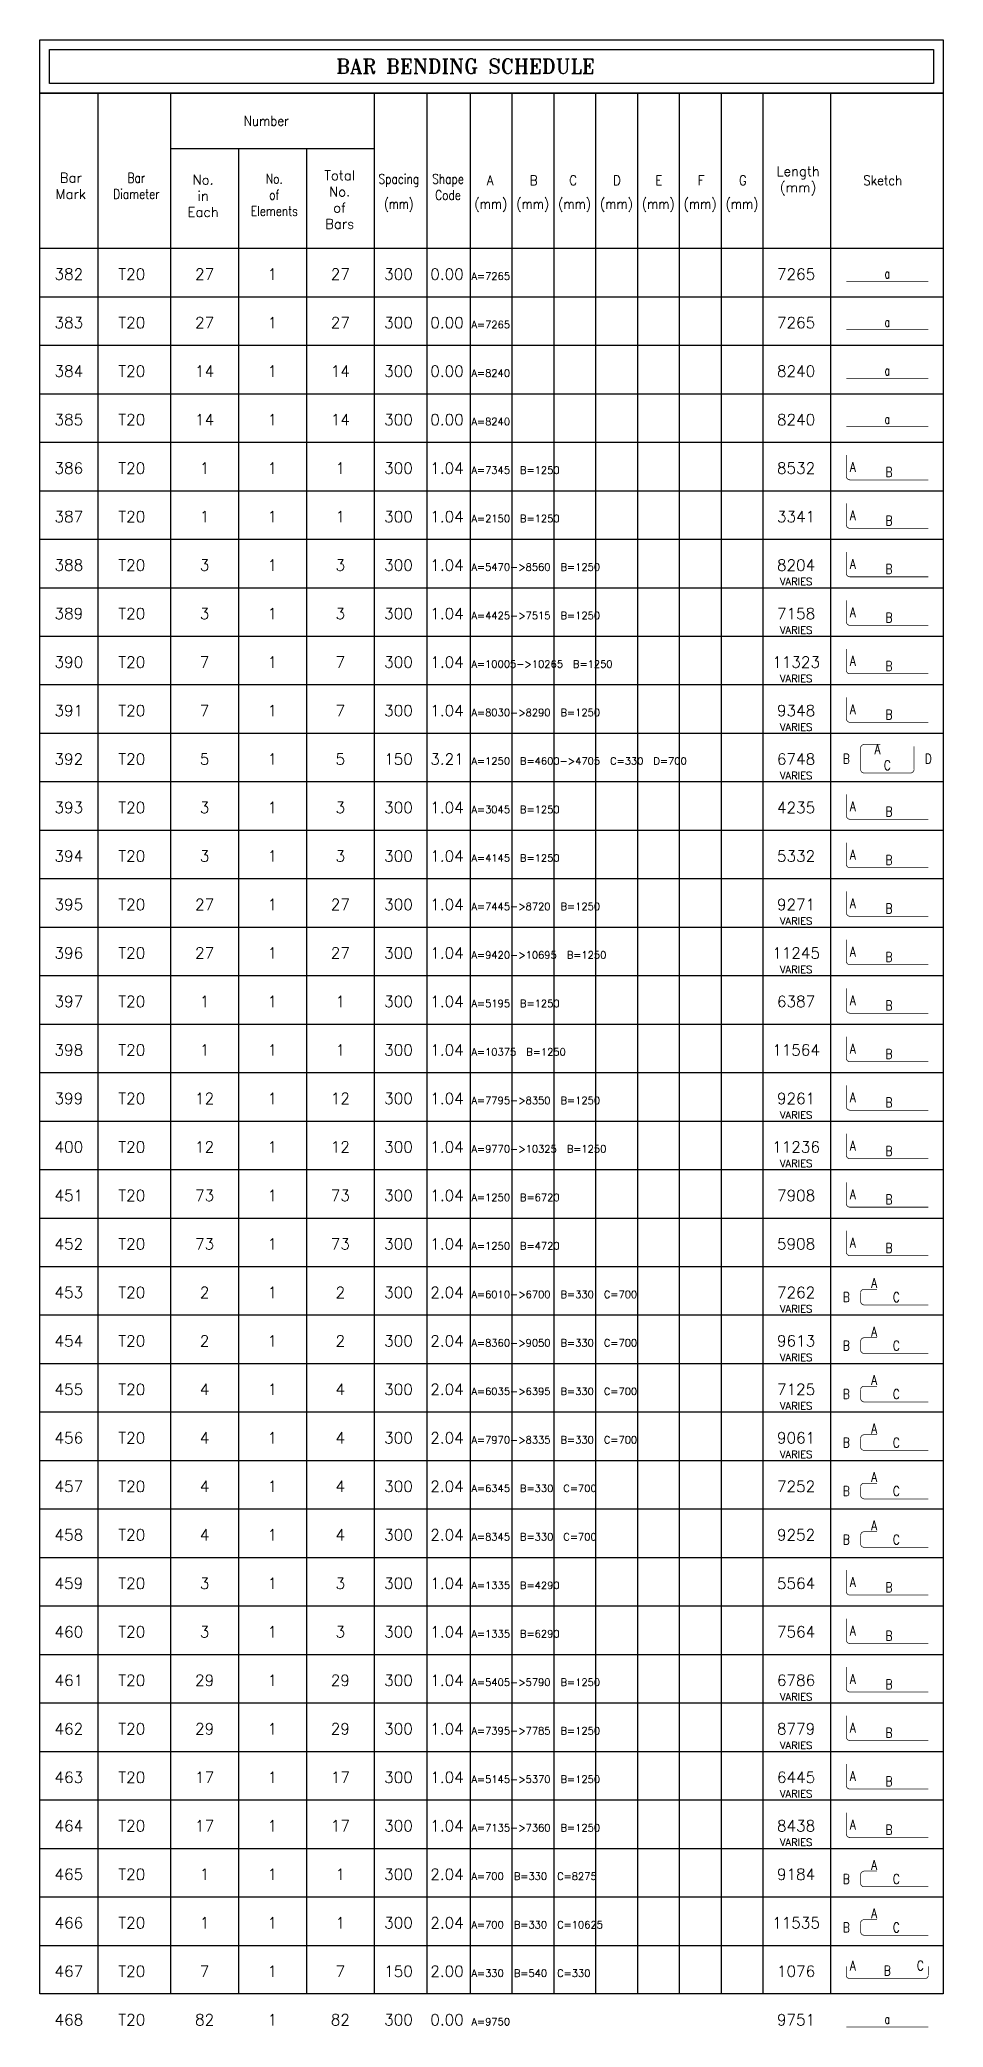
# Model space of a CAD drawing. Extents: x 660761725 to 1323371458, y 2734871439 to 5470067957.
# Drawn here: x 661884395 to 661889054, y 2734938289 to 2734948536 of the extents above; entities that cross this region are included whole.
import ezdxf
from ezdxf.enums import TextEntityAlignment as Align

# ---------------------------------------------------------------- set-up
doc = ezdxf.new("R2010")
doc.units = 0
for name, color, linetype in [('S-SCHEDULE', 140, 'Continuous'), ('S-SKETCH', 1, 'Continuous'), ('S-TEXT-SKETCH', 255, 'Continuous')]:
    doc.layers.add(name, color=color, linetype=linetype)
doc.styles.add('ARMACAD-OGER', font='romans.shx')
doc.styles.add('ROMANS', font='romans.shx')
doc.styles.add('ROMANT', font='romant')

msp = doc.modelspace()

# ---------------------------------------------------------------- texts
at = {"layer": 'S-SCHEDULE', "style": 'ROMANS'}
for s, height, p in [('T20', 57.5, (661884869.79853368, 2734947298.5)), ('27', 57.5, (661885244.79853368, 2734947298.5)), ('1', 57.5, (661885594.79853368, 2734947298.5)), ('27', 57.5, (661885944.79853368, 2734947298.5)), ('300', 57.5, (661886244.79853368, 2734947298.5)), ('0.00', 57.5, (661886494.79853368, 2734947298.5)), ('7265', 57.5, (661888294.79853368, 2734947298.5)), ('T20', 57.5, (661884869.79853368, 2734947048.5)), ('27', 57.5, (661885244.79853368, 2734947048.5)), ('1', 57.5, (661885594.79853368, 2734947048.5)), ('27', 57.5, (661885944.79853368, 2734947048.5)), ('300', 57.5, (661886244.79853368, 2734947048.5)), ('0.00', 57.5, (661886494.79853368, 2734947048.5)), ('7265', 57.5, (661888294.79853368, 2734947048.5)), ('T20', 57.5, (661884869.79853368, 2734946798.5)), ('14', 57.5, (661885244.79853368, 2734946798.5)), ('1', 57.5, (661885594.79853368, 2734946798.5)), ('14', 57.5, (661885944.79853368, 2734946798.5)), ('300', 57.5, (661886244.79853368, 2734946798.5)), ('0.00', 57.5, (661886494.79853368, 2734946798.5)), ('8240', 57.5, (661888294.79853368, 2734946798.5)), ('T20', 57.5, (661884869.79853368, 2734946548.5)), ('14', 57.5, (661885244.79853368, 2734946548.5)), ('1', 57.5, (661885594.79853368, 2734946548.5)), ('14', 57.5, (661885944.79853368, 2734946548.5)), ('300', 57.5, (661886244.79853368, 2734946548.5)), ('0.00', 57.5, (661886494.79853368, 2734946548.5)), ('8240', 57.5, (661888294.79853368, 2734946548.5)), ('T20', 57.5, (661884869.79853368, 2734946298.5)), ('1', 57.5, (661885244.79853368, 2734946298.5)), ('1', 57.5, (661885594.79853368, 2734946298.5)), ('1', 57.5, (661885944.79853368, 2734946298.5)), ('300', 57.5, (661886244.79853368, 2734946298.5)), ('1.04', 57.5, (661886494.79853368, 2734946298.5)), ('8532', 57.5, (661888294.79853368, 2734946298.5)), ('T20', 57.5, (661884869.79853368, 2734946048.5)), ('1', 57.5, (661885244.79853368, 2734946048.5)), ('1', 57.5, (661885594.79853368, 2734946048.5)), ('1', 57.5, (661885944.79853368, 2734946048.5)), ('300', 57.5, (661886244.79853368, 2734946048.5)), ('1.04', 57.5, (661886494.79853368, 2734946048.5)), ('3341', 57.5, (661888294.79853368, 2734946048.5)), ('T20', 57.5, (661884869.79853368, 2734945798.5)), ('3', 57.5, (661885244.79853368, 2734945798.5)), ('1', 57.5, (661885594.79853368, 2734945798.5)), ('3', 57.5, (661885944.79853368, 2734945798.5)), ('300', 57.5, (661886244.79853368, 2734945798.5)), ('1.04', 57.5, (661886494.79853368, 2734945798.5)), ('8204', 57.5, (661888294.79853368, 2734945798.5)), ('VARIES', 37.5, (661888294.79853368, 2734945723.5)), ('T20', 57.5, (661884869.79853368, 2734945548.5)), ('3', 57.5, (661885244.79853368, 2734945548.5)), ('1', 57.5, (661885594.79853368, 2734945548.5)), ('3', 57.5, (661885944.79853368, 2734945548.5)), ('300', 57.5, (661886244.79853368, 2734945548.5)), ('1.04', 57.5, (661886494.79853368, 2734945548.5)), ('7158', 57.5, (661888294.79853368, 2734945548.5)), ('VARIES', 37.5, (661888294.79853368, 2734945473.5)), ('T20', 57.5, (661884869.79853368, 2734945298.5)), ('7', 57.5, (661885244.79853368, 2734945298.5)), ('1', 57.5, (661885594.79853368, 2734945298.5)), ('7', 57.5, (661885944.79853368, 2734945298.5)), ('300', 57.5, (661886244.79853368, 2734945298.5)), ('1.04', 57.5, (661886494.79853368, 2734945298.5)), ('11323', 57.5, (661888294.79853368, 2734945298.5)), ('VARIES', 37.5, (661888294.79853368, 2734945223.5)), ('T20', 57.5, (661884869.79853368, 2734945048.5)), ('7', 57.5, (661885244.79853368, 2734945048.5)), ('1', 57.5, (661885594.79853368, 2734945048.5)), ('7', 57.5, (661885944.79853368, 2734945048.5)), ('300', 57.5, (661886244.79853368, 2734945048.5)), ('1.04', 57.5, (661886494.79853368, 2734945048.5)), ('9348', 57.5, (661888294.79853368, 2734945048.5)), ('VARIES', 37.5, (661888294.79853368, 2734944973.5)), ('T20', 57.5, (661884869.79853368, 2734944798.5)), ('5', 57.5, (661885244.79853368, 2734944798.5)), ('1', 57.5, (661885594.79853368, 2734944798.5)), ('5', 57.5, (661885944.79853368, 2734944798.5)), ('150', 57.5, (661886244.79853368, 2734944798.5)), ('3.21', 57.5, (661886494.79853368, 2734944798.5)), ('6748', 57.5, (661888294.79853368, 2734944798.5)), ('VARIES', 37.5, (661888294.79853368, 2734944723.5)), ('T20', 57.5, (661884869.79853368, 2734944548.5)), ('3', 57.5, (661885244.79853368, 2734944548.5)), ('1', 57.5, (661885594.79853368, 2734944548.5)), ('3', 57.5, (661885944.79853368, 2734944548.5)), ('300', 57.5, (661886244.79853368, 2734944548.5)), ('1.04', 57.5, (661886494.79853368, 2734944548.5)), ('4235', 57.5, (661888294.79853368, 2734944548.5)), ('T20', 57.5, (661884869.79853368, 2734944298.5)), ('3', 57.5, (661885244.79853368, 2734944298.5)), ('1', 57.5, (661885594.79853368, 2734944298.5)), ('3', 57.5, (661885944.79853368, 2734944298.5)), ('300', 57.5, (661886244.79853368, 2734944298.5)), ('1.04', 57.5, (661886494.79853368, 2734944298.5)), ('5332', 57.5, (661888294.79853368, 2734944298.5)), ('T20', 57.5, (661884869.79853368, 2734944048.5)), ('27', 57.5, (661885244.79853368, 2734944048.5)), ('1', 57.5, (661885594.79853368, 2734944048.5)), ('27', 57.5, (661885944.79853368, 2734944048.5)), ('300', 57.5, (661886244.79853368, 2734944048.5)), ('1.04', 57.5, (661886494.79853368, 2734944048.5)), ('9271', 57.5, (661888294.79853368, 2734944048.5)), ('VARIES', 37.5, (661888294.79853368, 2734943973.5)), ('T20', 57.5, (661884869.79853368, 2734943798.5)), ('27', 57.5, (661885244.79853368, 2734943798.5)), ('1', 57.5, (661885594.79853368, 2734943798.5)), ('27', 57.5, (661885944.79853368, 2734943798.5)), ('300', 57.5, (661886244.79853368, 2734943798.5)), ('1.04', 57.5, (661886494.79853368, 2734943798.5)), ('11245', 57.5, (661888294.79853368, 2734943798.5)), ('VARIES', 37.5, (661888294.79853368, 2734943723.5)), ('T20', 57.5, (661884869.79853368, 2734943548.5)), ('1', 57.5, (661885244.79853368, 2734943548.5)), ('1', 57.5, (661885594.79853368, 2734943548.5)), ('1', 57.5, (661885944.79853368, 2734943548.5)), ('300', 57.5, (661886244.79853368, 2734943548.5)), ('1.04', 57.5, (661886494.79853368, 2734943548.5)), ('6387', 57.5, (661888294.79853368, 2734943548.5)), ('T20', 57.5, (661884869.79853368, 2734943298.5)), ('1', 57.5, (661885244.79853368, 2734943298.5)), ('1', 57.5, (661885594.79853368, 2734943298.5)), ('1', 57.5, (661885944.79853368, 2734943298.5)), ('300', 57.5, (661886244.79853368, 2734943298.5)), ('1.04', 57.5, (661886494.79853368, 2734943298.5)), ('11564', 57.5, (661888294.79853368, 2734943298.5)), ('T20', 57.5, (661884869.79853368, 2734943048.5)), ('12', 57.5, (661885244.79853368, 2734943048.5)), ('1', 57.5, (661885594.79853368, 2734943048.5)), ('12', 57.5, (661885944.79853368, 2734943048.5)), ('300', 57.5, (661886244.79853368, 2734943048.5)), ('1.04', 57.5, (661886494.79853368, 2734943048.5)), ('9261', 57.5, (661888294.79853368, 2734943048.5)), ('VARIES', 37.5, (661888294.79853368, 2734942973.5)), ('T20', 57.5, (661884869.79853368, 2734942798.5)), ('12', 57.5, (661885244.79853368, 2734942798.5)), ('1', 57.5, (661885594.79853368, 2734942798.5)), ('12', 57.5, (661885944.79853368, 2734942798.5)), ('300', 57.5, (661886244.79853368, 2734942798.5)), ('1.04', 57.5, (661886494.79853368, 2734942798.5)), ('11236', 57.5, (661888294.79853368, 2734942798.5)), ('VARIES', 37.5, (661888294.79853368, 2734942723.5)), ('T20', 57.5, (661884869.79853368, 2734942548.5)), ('73', 57.5, (661885244.79853368, 2734942548.5)), ('1', 57.5, (661885594.79853368, 2734942548.5)), ('73', 57.5, (661885944.79853368, 2734942548.5)), ('300', 57.5, (661886244.79853368, 2734942548.5)), ('1.04', 57.5, (661886494.79853368, 2734942548.5)), ('7908', 57.5, (661888294.79853368, 2734942548.5)), ('T20', 57.5, (661884869.79853368, 2734942298.5)), ('73', 57.5, (661885244.79853368, 2734942298.5)), ('1', 57.5, (661885594.79853368, 2734942298.5)), ('73', 57.5, (661885944.79853368, 2734942298.5)), ('300', 57.5, (661886244.79853368, 2734942298.5)), ('1.04', 57.5, (661886494.79853368, 2734942298.5)), ('5908', 57.5, (661888294.79853368, 2734942298.5)), ('T20', 57.5, (661884869.79853368, 2734942048.5)), ('2', 57.5, (661885244.79853368, 2734942048.5)), ('1', 57.5, (661885594.79853368, 2734942048.5)), ('2', 57.5, (661885944.79853368, 2734942048.5)), ('300', 57.5, (661886244.79853368, 2734942048.5)), ('2.04', 57.5, (661886494.79853368, 2734942048.5)), ('7262', 57.5, (661888294.79853368, 2734942048.5)), ('VARIES', 37.5, (661888294.79853368, 2734941973.5)), ('T20', 57.5, (661884869.79853368, 2734941798.5)), ('2', 57.5, (661885244.79853368, 2734941798.5)), ('1', 57.5, (661885594.79853368, 2734941798.5)), ('2', 57.5, (661885944.79853368, 2734941798.5)), ('300', 57.5, (661886244.79853368, 2734941798.5)), ('2.04', 57.5, (661886494.79853368, 2734941798.5)), ('9613', 57.5, (661888294.79853368, 2734941798.5)), ('VARIES', 37.5, (661888294.79853368, 2734941723.5)), ('T20', 57.5, (661884869.79853368, 2734941548.5)), ('4', 57.5, (661885244.79853368, 2734941548.5)), ('1', 57.5, (661885594.79853368, 2734941548.5)), ('4', 57.5, (661885944.79853368, 2734941548.5)), ('300', 57.5, (661886244.79853368, 2734941548.5)), ('2.04', 57.5, (661886494.79853368, 2734941548.5)), ('7125', 57.5, (661888294.79853368, 2734941548.5)), ('VARIES', 37.5, (661888294.79853368, 2734941473.5)), ('T20', 57.5, (661884869.79853368, 2734941298.5)), ('4', 57.5, (661885244.79853368, 2734941298.5)), ('1', 57.5, (661885594.79853368, 2734941298.5)), ('4', 57.5, (661885944.79853368, 2734941298.5)), ('300', 57.5, (661886244.79853368, 2734941298.5)), ('2.04', 57.5, (661886494.79853368, 2734941298.5)), ('9061', 57.5, (661888294.79853368, 2734941298.5)), ('VARIES', 37.5, (661888294.79853368, 2734941223.5)), ('T20', 57.5, (661884869.79853368, 2734941048.5)), ('4', 57.5, (661885244.79853368, 2734941048.5)), ('1', 57.5, (661885594.79853368, 2734941048.5)), ('4', 57.5, (661885944.79853368, 2734941048.5)), ('300', 57.5, (661886244.79853368, 2734941048.5)), ('2.04', 57.5, (661886494.79853368, 2734941048.5)), ('7252', 57.5, (661888294.79853368, 2734941048.5)), ('T20', 57.5, (661884869.79853368, 2734940798.5)), ('4', 57.5, (661885244.79853368, 2734940798.5)), ('1', 57.5, (661885594.79853368, 2734940798.5)), ('4', 57.5, (661885944.79853368, 2734940798.5)), ('300', 57.5, (661886244.79853368, 2734940798.5)), ('2.04', 57.5, (661886494.79853368, 2734940798.5)), ('9252', 57.5, (661888294.79853368, 2734940798.5)), ('T20', 57.5, (661884869.79853368, 2734940548.5)), ('3', 57.5, (661885244.79853368, 2734940548.5)), ('1', 57.5, (661885594.79853368, 2734940548.5)), ('3', 57.5, (661885944.79853368, 2734940548.5)), ('300', 57.5, (661886244.79853368, 2734940548.5)), ('1.04', 57.5, (661886494.79853368, 2734940548.5)), ('5564', 57.5, (661888294.79853368, 2734940548.5)), ('T20', 57.5, (661884869.79853368, 2734940298.5)), ('3', 57.5, (661885244.79853368, 2734940298.5)), ('1', 57.5, (661885594.79853368, 2734940298.5)), ('3', 57.5, (661885944.79853368, 2734940298.5)), ('300', 57.5, (661886244.79853368, 2734940298.5)), ('1.04', 57.5, (661886494.79853368, 2734940298.5)), ('7564', 57.5, (661888294.79853368, 2734940298.5)), ('T20', 57.5, (661884869.79853368, 2734940048.5)), ('29', 57.5, (661885244.79853368, 2734940048.5)), ('1', 57.5, (661885594.79853368, 2734940048.5)), ('29', 57.5, (661885944.79853368, 2734940048.5)), ('300', 57.5, (661886244.79853368, 2734940048.5)), ('1.04', 57.5, (661886494.79853368, 2734940048.5)), ('6786', 57.5, (661888294.79853368, 2734940048.5)), ('VARIES', 37.5, (661888294.79853368, 2734939973.5)), ('T20', 57.5, (661884869.79853368, 2734939798.5)), ('29', 57.5, (661885244.79853368, 2734939798.5)), ('1', 57.5, (661885594.79853368, 2734939798.5)), ('29', 57.5, (661885944.79853368, 2734939798.5)), ('300', 57.5, (661886244.79853368, 2734939798.5)), ('1.04', 57.5, (661886494.79853368, 2734939798.5)), ('8779', 57.5, (661888294.79853368, 2734939798.5)), ('VARIES', 37.5, (661888294.79853368, 2734939723.5)), ('T20', 57.5, (661884869.79853368, 2734939548.5)), ('17', 57.5, (661885244.79853368, 2734939548.5)), ('1', 57.5, (661885594.79853368, 2734939548.5)), ('17', 57.5, (661885944.79853368, 2734939548.5)), ('300', 57.5, (661886244.79853368, 2734939548.5)), ('1.04', 57.5, (661886494.79853368, 2734939548.5)), ('6445', 57.5, (661888294.79853368, 2734939548.5)), ('VARIES', 37.5, (661888294.79853368, 2734939473.5)), ('T20', 57.5, (661884869.79853368, 2734939298.5)), ('17', 57.5, (661885244.79853368, 2734939298.5)), ('1', 57.5, (661885594.79853368, 2734939298.5)), ('17', 57.5, (661885944.79853368, 2734939298.5)), ('300', 57.5, (661886244.79853368, 2734939298.5)), ('1.04', 57.5, (661886494.79853368, 2734939298.5)), ('8438', 57.5, (661888294.79853368, 2734939298.5)), ('VARIES', 37.5, (661888294.79853368, 2734939223.5)), ('T20', 57.5, (661884869.79853368, 2734939048.5)), ('1', 57.5, (661885244.79853368, 2734939048.5)), ('1', 57.5, (661885594.79853368, 2734939048.5)), ('1', 57.5, (661885944.79853368, 2734939048.5)), ('300', 57.5, (661886244.79853368, 2734939048.5)), ('2.04', 57.5, (661886494.79853368, 2734939048.5)), ('9184', 57.5, (661888294.79853368, 2734939048.5)), ('T20', 57.5, (661884869.79853368, 2734938798.5)), ('1', 57.5, (661885244.79853368, 2734938798.5)), ('1', 57.5, (661885594.79853368, 2734938798.5)), ('1', 57.5, (661885944.79853368, 2734938798.5)), ('300', 57.5, (661886244.79853368, 2734938798.5)), ('2.04', 57.5, (661886494.79853368, 2734938798.5)), ('11535', 57.5, (661888294.79853368, 2734938798.5)), ('T20', 57.5, (661884869.79853368, 2734938548.5)), ('7', 57.5, (661885244.79853368, 2734938548.5)), ('1', 57.5, (661885594.79853368, 2734938548.5)), ('7', 57.5, (661885944.79853368, 2734938548.5)), ('150', 57.5, (661886244.79853368, 2734938548.5)), ('2.00', 57.5, (661886494.79853368, 2734938548.5)), ('1076', 57.5, (661888294.79853368, 2734938548.5)), ('T20', 57.5, (661884869.79853368, 2734938298.5)), ('82', 57.5, (661885244.79853368, 2734938298.5)), ('1', 57.5, (661885594.79853368, 2734938298.5)), ('82', 57.5, (661885944.79853368, 2734938298.5)), ('300', 57.5, (661886244.79853368, 2734938298.5)), ('0.00', 57.5, (661886494.79853368, 2734938298.5)), ('9751', 57.5, (661888294.79853368, 2734938298.5))]:
    msp.add_text(s, height=height, dxfattribs=at).set_placement(p, align=Align.CENTER)
for s, insert, char_height, width, attachment_point in [('{\\FRomanS;\\C140;382}', (661884544.79853368, 2734947298.5), 57.5, 230, 8), (' A=7265 ', (661886594.79853368, 2734947336), 37.5, 2400, 1), ('{\\FRomanS;\\C140;383}', (661884544.79853368, 2734947048.5), 57.5, 230, 8), (' A=7265 ', (661886594.79853368, 2734947086), 37.5, 2400, 1), ('{\\FRomanS;\\C140;384}', (661884544.79853368, 2734946798.5), 57.5, 230, 8), (' A=8240 ', (661886594.79853368, 2734946836), 37.5, 2400, 1), ('{\\FRomanS;\\C140;385}', (661884544.79853368, 2734946548.5), 57.5, 230, 8), (' A=8240 ', (661886594.79853368, 2734946586), 37.5, 2400, 1), ('{\\FRomanS;\\C140;386}', (661884544.79853368, 2734946298.5), 57.5, 230, 8), (' A=7345  B=1250 ', (661886594.79853368, 2734946336), 37.5, 2400, 1), ('{\\FRomanS;\\C140;387}', (661884544.79853368, 2734946048.5), 57.5, 230, 8), (' A=2150  B=1250 ', (661886594.79853368, 2734946086), 37.5, 2400, 1), ('{\\FRomanS;\\C140;388}', (661884544.79853368, 2734945798.5), 57.5, 230, 8), (' A=5470->8560  B=1250 ', (661886594.79853368, 2734945836), 37.5, 2400, 1), ('{\\FRomanS;\\C140;389}', (661884544.79853368, 2734945548.5), 57.5, 230, 8), (' A=4425->7515  B=1250 ', (661886594.79853368, 2734945586), 37.5, 2400, 1), ('{\\FRomanS;\\C140;390}', (661884544.79853368, 2734945298.5), 57.5, 230, 8), (' A=10005->10265  B=1250 ', (661886594.79853368, 2734945336), 37.5, 2400, 1), ('{\\FRomanS;\\C140;391}', (661884544.79853368, 2734945048.5), 57.5, 230, 8), (' A=8030->8290  B=1250 ', (661886594.79853368, 2734945086), 37.5, 2400, 1), ('{\\FRomanS;\\C140;392}', (661884544.79853368, 2734944798.5), 57.5, 230, 8), (' A=1250  B=4600->4705  C=330  D=700 ', (661886594.79853368, 2734944836), 37.5, 2400, 1), ('{\\FRomanS;\\C140;393}', (661884544.79853368, 2734944548.5), 57.5, 230, 8), (' A=3045  B=1250 ', (661886594.79853368, 2734944586), 37.5, 2400, 1), ('{\\FRomanS;\\C140;394}', (661884544.79853368, 2734944298.5), 57.5, 230, 8), (' A=4145  B=1250 ', (661886594.79853368, 2734944336), 37.5, 2400, 1), ('{\\FRomanS;\\C140;395}', (661884544.79853368, 2734944048.5), 57.5, 230, 8), (' A=7445->8720  B=1250 ', (661886594.79853368, 2734944086), 37.5, 2400, 1), ('{\\FRomanS;\\C140;396}', (661884544.79853368, 2734943798.5), 57.5, 230, 8), (' A=9420->10695  B=1250 ', (661886594.79853368, 2734943836), 37.5, 2400, 1), ('{\\FRomanS;\\C140;397}', (661884544.79853368, 2734943548.5), 57.5, 230, 8), (' A=5195  B=1250 ', (661886594.79853368, 2734943586), 37.5, 2400, 1), ('{\\FRomanS;\\C140;398}', (661884544.79853368, 2734943298.5), 57.5, 230, 8), (' A=10375  B=1250 ', (661886594.79853368, 2734943336), 37.5, 2400, 1), ('{\\FRomanS;\\C140;399}', (661884544.79853368, 2734943048.5), 57.5, 230, 8), (' A=7795->8350  B=1250 ', (661886594.79853368, 2734943086), 37.5, 2400, 1), ('{\\FRomanS;\\C140;400}', (661884544.79853368, 2734942798.5), 57.5, 230, 8), (' A=9770->10325  B=1250 ', (661886594.79853368, 2734942836), 37.5, 2400, 1), ('{\\FRomanS;\\C140;451}', (661884544.79853368, 2734942548.5), 57.5, 230, 8), (' A=1250  B=6720 ', (661886594.79853368, 2734942586), 37.5, 2400, 1), ('{\\FRomanS;\\C140;452}', (661884544.79853368, 2734942298.5), 57.5, 230, 8), (' A=1250  B=4720 ', (661886594.79853368, 2734942336), 37.5, 2400, 1), ('{\\FRomanS;\\C140;453}', (661884544.79853368, 2734942048.5), 57.5, 230, 8), (' A=6010->6700  B=330  C=700 ', (661886594.79853368, 2734942086), 37.5, 2400, 1), ('{\\FRomanS;\\C140;454}', (661884544.79853368, 2734941798.5), 57.5, 230, 8), (' A=8360->9050  B=330  C=700 ', (661886594.79853368, 2734941836), 37.5, 2400, 1), ('{\\FRomanS;\\C140;455}', (661884544.79853368, 2734941548.5), 57.5, 230, 8), (' A=6035->6395  B=330  C=700 ', (661886594.79853368, 2734941586), 37.5, 2400, 1), ('{\\FRomanS;\\C140;456}', (661884544.79853368, 2734941298.5), 57.5, 230, 8), (' A=7970->8335  B=330  C=700 ', (661886594.79853368, 2734941336), 37.5, 2400, 1), ('{\\FRomanS;\\C140;457}', (661884544.79853368, 2734941048.5), 57.5, 230, 8), (' A=6345  B=330  C=700 ', (661886594.79853368, 2734941086), 37.5, 2400, 1), ('{\\FRomanS;\\C140;458}', (661884544.79853368, 2734940798.5), 57.5, 230, 8), (' A=8345  B=330  C=700 ', (661886594.79853368, 2734940836), 37.5, 2400, 1), ('{\\FRomanS;\\C140;459}', (661884544.79853368, 2734940548.5), 57.5, 230, 8), (' A=1335  B=4290 ', (661886594.79853368, 2734940586), 37.5, 2400, 1), ('{\\FRomanS;\\C140;460}', (661884544.79853368, 2734940298.5), 57.5, 230, 8), (' A=1335  B=6290 ', (661886594.79853368, 2734940336), 37.5, 2400, 1), ('{\\FRomanS;\\C140;461}', (661884544.79853368, 2734940048.5), 57.5, 230, 8), (' A=5405->5790  B=1250 ', (661886594.79853368, 2734940086), 37.5, 2400, 1), ('{\\FRomanS;\\C140;462}', (661884544.79853368, 2734939798.5), 57.5, 230, 8), (' A=7395->7785  B=1250 ', (661886594.79853368, 2734939836), 37.5, 2400, 1), ('{\\FRomanS;\\C140;463}', (661884544.79853368, 2734939548.5), 57.5, 230, 8), (' A=5145->5370  B=1250 ', (661886594.79853368, 2734939586), 37.5, 2400, 1), ('{\\FRomanS;\\C140;464}', (661884544.79853368, 2734939298.5), 57.5, 230, 8), (' A=7135->7360  B=1250 ', (661886594.79853368, 2734939336), 37.5, 2400, 1), ('{\\FRomanS;\\C140;465}', (661884544.79853368, 2734939048.5), 57.5, 230, 8), (' A=700  B=330  C=8275 ', (661886594.79853368, 2734939086), 37.5, 2400, 1), ('{\\FRomanS;\\C140;466}', (661884544.79853368, 2734938798.5), 57.5, 230, 8), (' A=700  B=330  C=10625 ', (661886594.79853368, 2734938836), 37.5, 2400, 1), ('{\\FRomanS;\\C140;467}', (661884544.79853368, 2734938548.5), 57.5, 230, 8), (' A=330  B=540  C=330 ', (661886594.79853368, 2734938586), 37.5, 2400, 1), ('{\\FRomanS;\\C140;468}', (661884544.79853368, 2734938298.5), 57.5, 230, 8), (' A=9750 ', (661886594.79853368, 2734938336), 37.5, 2400, 1)]:
    msp.add_mtext(s, dxfattribs=dict(at, insert=insert, char_height=char_height, width=width, attachment_point=attachment_point))

# ---------------------------------------------------------------- blocks, each defined once
blk = doc.blocks.new('cadf_50')
at = {"color": 9}
for p, q in [((0, -42), (186.35, -42)), ((0, -52), (186.35, -52)), ((0, -62), (186.35, -62)), ((0, -72), (186.35, -72)), ((0, -82), (186.35, -82)), ((0, -92), (186.35, -92)), ((0, -102), (186.35, -102)), ((0, -112), (186.35, -112)), ((0, -122), (186.35, -122)), ((0, -132), (186.35, -132)), ((0, -142), (186.35, -142)), ((0, -152), (186.35, -152)), ((0, -162), (186.35, -162)), ((0, -172), (186.35, -172)), ((0, -182), (186.35, -182)), ((0, -192), (186.35, -192)), ((0, -202), (186.35, -202)), ((0, -212), (186.35, -212)), ((0, -222), (186.35, -222)), ((0, -232), (186.35, -232)), ((0, -242), (186.35, -242)), ((0, -252), (186.35, -252)), ((0, -262), (186.35, -262)), ((0, -272), (186.35, -272)), ((0, -282), (186.35, -282)), ((0, -292), (186.35, -292)), ((0, -302), (186.35, -302)), ((0, -312), (186.35, -312)), ((0, -322), (186.35, -322)), ((0, -332), (186.35, -332)), ((0, -342), (186.35, -342)), ((0, -352), (186.35, -352)), ((0, -362), (186.35, -362)), ((0, -372), (186.35, -372)), ((0, -382), (186.35, -382))]:
    blk.add_line(p, q, dxfattribs=at)
at = {"color": 140}
for points in [[(0, 11), (186.35, 11), (186.35, 0), (0, 0)], [(2, 9), (184.35, 9), (184.35, 2), (2, 2)]]:
    blk.add_lwpolyline(points, close=True, dxfattribs=at)
at = {"layer": 'S-SCHEDULE'}
for p, q in [((0, -392), (0, 0)), ((12, 0), (12, -392)), ((27, 0), (27, -392)), ((69, 0), (69, -392)), ((79.87, 0), (79.87, -392)), ((88.75, 0), (88.75, -392)), ((97.38, 0), (97.38, -392)), ((106.02, 0), (106.02, -392)), ((114.65, 0), (114.65, -392)), ((123.28, 0), (123.28, -392)), ((131.91, 0), (131.91, -392)), ((140.55, 0), (140.55, -392)), ((149.18, -392), (149.18, 0)), ((163.15, -392), (163.15, 0)), ((27, -11.45), (69, -11.45)), ((41, -11.45), (41, -392)), ((55, -11.45), (55, -392)), ((0, -32), (186.35, -32))]:
    blk.add_line(p, q, dxfattribs=at)
at = {"layer": 'S-SCHEDULE', "flags": 128}
blk.add_lwpolyline([(0, -392), (0, 0), (186.35, 0), (186.35, -392)], close=True, dxfattribs=at)
at = {"color": 140, "insert": (61.14, 7.05), "char_height": 3, "width": 81.5392, "attachment_point": 1, "rotation": 0.0004, "style": 'ROMANT'}
blk.add_mtext('{\\Fromant|c0;BAR BENDING SCHEDULE}', dxfattribs=at)
at = {"layer": 'S-SCHEDULE', "style": 'ARMACAD-OGER'}
for s, width, p in [('Number', 0.9, (46.74, -5.72)), ('(mm)', 0.8, (74.08, -23)), ('(mm)', 0.9, (93.05, -23)), ('(mm)', 0.9, (101.68, -23)), ('(mm)', 0.9, (110.32, -23)), ('(mm)', 0.9, (118.95, -23)), ('(mm)', 0.9, (127.58, -23)), ('(mm)', 0.9, (136.21, -23)), ('(mm)', 0.9, (144.85, -23))]:
    blk.add_text(s, height=2, dxfattribs=dict(at, width=width)).set_placement(p, align=Align.MIDDLE)
at = {"layer": 'S-SCHEDULE', "style": 'ARMACAD-OGER', "width": 0.9}
for s, p in [('A', (92.87, -18)), ('B', (101.86, -18)), ('C', (110.01, -18)), ('D', (119.05, -18)), ('E', (127.67, -18)), ('F', (136.4, -18)), ('G', (145.02, -18)), ('Sketch', (173.87, -18))]:
    blk.add_text(s, height=2, dxfattribs=at).set_placement(p, align=Align.MIDDLE_CENTER)
at = {"layer": 'S-SCHEDULE', "char_height": 2, "attachment_point": 2, "style": 'ARMACAD-OGER'}
for s, insert, width in [('Total No. of Bars', (61.86, -15.98), 3.2105), ('Length (mm)', (156.42, -15.11), 8.2105), ('Bar\\PMark', (6.41, -16.47), 27.5713), ('{\\W0.8;Bar\\PDiameter}', (19.94, -16.48), 15.2105), ('No. \\Pin\\PEach', (33.7, -16.86), 23.5714), ('{\\W0.8;No.\\Pof\\PElements}', (48.39, -16.65), 17.2105), ('{\\W0.8;Spacing}', (74.08, -16.7), 28.6571), ('{\\W0.8;Shape\\PCode}', (84.23, -16.7), 28.6571)]:
    blk.add_mtext(s, dxfattribs=dict(at, insert=insert, width=width))
blk = doc.blocks.new('1-CFSHP20')
at = {"layer": 'S-SKETCH', "const_width": 0.2}
blk.add_lwpolyline([(-24, 2), (-1, 2)], dxfattribs=at)
at = {"layer": 'S-TEXT-SKETCH', "linetype": 'ByBlock', "style": 'ROMANS', "width": 0.7}
blk.add_attdef('A', text='', height=2, dxfattribs=at).set_placement((-12.5, 2), align=Align.BOTTOM_CENTER)
blk = doc.blocks.new('33-CFSHP37')
at = {"layer": 'S-SKETCH', "const_width": 0.2}
blk.add_lwpolyline([(-1, 1), (-22.96875, 1, -0.4142135624), (-24, 2.03125), (-24, 8)], format="xyb", dxfattribs=at)
at = {"layer": 'S-TEXT-SKETCH', "style": 'ROMANS', "width": 0.8}
blk.add_attdef('A', text='', height=2, dxfattribs=at).set_placement((-23, 6), align=Align.TOP_LEFT)
blk.add_attdef('B', text='', height=2, dxfattribs=at).set_placement((-11.984375, 1), align=Align.BOTTOM_CENTER)
blk = doc.blocks.new('61-CFSHP52')
at = {"layer": 'S-SKETCH', "const_width": 0.2}
blk.add_lwpolyline([(-14.44, 8), (-18.97, 8, 0.414214), (-20, 6.97), (-20, 1.03, 0.414214), (-18.97, 0), (-6.03, 0, 0.414214), (-5, 1.03), (-5, 7.5)], format="xyb", dxfattribs=at)
at = {"layer": 'S-TEXT-SKETCH', "style": 'ROMANS', "width": 0.8}
blk.add_attdef('A', text='', height=2, dxfattribs=at).set_placement((-14.44, 4.5), align=Align.BOTTOM_RIGHT)
blk.add_attdef('B', text='', height=2, dxfattribs=at).set_placement((-25, 4), align=Align.MIDDLE_LEFT)
blk.add_attdef('C', text='', height=2, dxfattribs=at).set_placement((-12.5, 0), align=Align.BOTTOM_CENTER)
blk.add_attdef('D', text='', height=2, dxfattribs=at).set_placement((0, 4), align=Align.MIDDLE_RIGHT)
blk = doc.blocks.new('50-CFSHP38a')
at = {"layer": 'S-SKETCH', "const_width": 0.2}
blk.add_lwpolyline([(-15.35, 4.89), (-18.97, 4.89, 0.414214), (-20, 3.86), (-20, 1.53, 0.414214), (-18.97, 0.5), (-1, 0.5)], format="xyb", dxfattribs=at)
at = {"layer": 'S-TEXT-SKETCH', "style": 'ROMANS', "width": 0.8}
blk.add_attdef('A', text='', height=2, dxfattribs=at).set_placement((-15.35, 8), align=Align.TOP_RIGHT)
blk.add_attdef('B', text='', height=2, dxfattribs=at).set_placement((-25, 2.7), align=Align.MIDDLE_LEFT)
blk.add_attdef('C', text='', height=2, dxfattribs=at).set_placement((-9.98, 0.5), align=Align.BOTTOM_CENTER)
blk = doc.blocks.new('49-Cfshp38d')
at = {"layer": 'S-SKETCH', "const_width": 0.2}
blk.add_lwpolyline([(-24, 5.35), (-24, 2.82, 0.414214), (-23.18, 2), (-1.83, 2, 0.414214), (-1, 2.82), (-1, 5.35)], format="xyb", dxfattribs=at)
at = {"layer": 'S-TEXT-SKETCH', "style": 'ROMANS', "width": 0.8}
blk.add_attdef('A', text='', height=2, dxfattribs=at).set_placement((-23, 3.42), align=Align.BOTTOM_LEFT)
blk.add_attdef('C', text='', height=2, dxfattribs=at).set_placement((-2.24, 3.42), align=Align.BOTTOM_RIGHT)
blk.add_attdef('B', text='', height=2, dxfattribs=at).set_placement((-12.5, 2.01), align=Align.BOTTOM_CENTER)

# ---------------------------------------------------------------- block references
at = {"layer": 'S-SCHEDULE', "xscale": 25, "yscale": 25, "zscale": 25}
msp.add_blockref('cadf_50', (661884394.79853368, 2734948261), dxfattribs=at)
at = {"layer": 'S-SCHEDULE'}
ref = msp.add_blockref('1-CFSHP20', (661888994.79853368, 2734947253.75), dxfattribs=dict(at, xscale=18.375, yscale=18.375, zscale=18.375))
ref.add_attrib('A', 'a', dxfattribs={"layer": 'S-TEXT-SKETCH', "color": 7, "linetype": 'ByBlock', "height": 50, "style": 'ROMANS', "width": 0.7}).set_placement((661888765.11103368, 2734947290.5), align=Align.BOTTOM_CENTER)
ref = msp.add_blockref('1-CFSHP20', (661888994.79853368, 2734947003.75), dxfattribs=dict(at, xscale=18.375, yscale=18.375, zscale=18.375))
ref.add_attrib('A', 'a', dxfattribs={"layer": 'S-TEXT-SKETCH', "color": 7, "linetype": 'ByBlock', "height": 50, "style": 'ROMANS', "width": 0.7}).set_placement((661888765.11103368, 2734947040.5), align=Align.BOTTOM_CENTER)
ref = msp.add_blockref('1-CFSHP20', (661888994.79853368, 2734946753.75), dxfattribs=dict(at, xscale=18.375, yscale=18.375, zscale=18.375))
ref.add_attrib('A', 'a', dxfattribs={"layer": 'S-TEXT-SKETCH', "color": 7, "linetype": 'ByBlock', "height": 50, "style": 'ROMANS', "width": 0.7}).set_placement((661888765.11103368, 2734946790.5), align=Align.BOTTOM_CENTER)
ref = msp.add_blockref('1-CFSHP20', (661888994.79853368, 2734946503.75), dxfattribs=dict(at, xscale=18.375, yscale=18.375, zscale=18.375))
ref.add_attrib('A', 'a', dxfattribs={"layer": 'S-TEXT-SKETCH', "color": 7, "linetype": 'ByBlock', "height": 50, "style": 'ROMANS', "width": 0.7}).set_placement((661888765.11103368, 2734946540.5), align=Align.BOTTOM_CENTER)
ref = msp.add_blockref('33-CFSHP37', (661888994.79853368, 2734946248.48338318), dxfattribs=dict(at, xscale=18.375, yscale=18.375, zscale=18.375))
ref.add_attrib('A', 'A', dxfattribs={"layer": 'S-TEXT-SKETCH', "color": 7, "height": 50, "style": 'ROMANS', "width": 0.8}).set_placement((661888572.17353368, 2734946358.73338318), align=Align.TOP_LEFT)
ref.add_attrib('B', 'B', dxfattribs={"layer": 'S-TEXT-SKETCH', "color": 7, "height": 50, "style": 'ROMANS', "width": 0.8}).set_placement((661888774.58564305, 2734946266.85838318), align=Align.BOTTOM_CENTER)
ref = msp.add_blockref('33-CFSHP37', (661888994.79853368, 2734945998.48338318), dxfattribs=dict(at, xscale=18.375, yscale=18.375, zscale=18.375))
ref.add_attrib('A', 'A', dxfattribs={"layer": 'S-TEXT-SKETCH', "color": 7, "height": 50, "style": 'ROMANS', "width": 0.8}).set_placement((661888572.17353368, 2734946108.73338318), align=Align.TOP_LEFT)
ref.add_attrib('B', 'B', dxfattribs={"layer": 'S-TEXT-SKETCH', "color": 7, "height": 50, "style": 'ROMANS', "width": 0.8}).set_placement((661888774.58564305, 2734946016.85838318), align=Align.BOTTOM_CENTER)
ref = msp.add_blockref('33-CFSHP37', (661888994.79853368, 2734945748.48338318), dxfattribs=dict(at, xscale=18.375, yscale=18.375, zscale=18.375))
ref.add_attrib('A', 'A', dxfattribs={"layer": 'S-TEXT-SKETCH', "color": 7, "height": 50, "style": 'ROMANS', "width": 0.8}).set_placement((661888572.17353368, 2734945858.73338318), align=Align.TOP_LEFT)
ref.add_attrib('B', 'B', dxfattribs={"layer": 'S-TEXT-SKETCH', "color": 7, "height": 50, "style": 'ROMANS', "width": 0.8}).set_placement((661888774.58564305, 2734945766.85838318), align=Align.BOTTOM_CENTER)
ref = msp.add_blockref('33-CFSHP37', (661888994.79853368, 2734945498.48338318), dxfattribs=dict(at, xscale=18.375, yscale=18.375, zscale=18.375))
ref.add_attrib('A', 'A', dxfattribs={"layer": 'S-TEXT-SKETCH', "color": 7, "height": 50, "style": 'ROMANS', "width": 0.8}).set_placement((661888572.17353368, 2734945608.73338318), align=Align.TOP_LEFT)
ref.add_attrib('B', 'B', dxfattribs={"layer": 'S-TEXT-SKETCH', "color": 7, "height": 50, "style": 'ROMANS', "width": 0.8}).set_placement((661888774.58564305, 2734945516.85838318), align=Align.BOTTOM_CENTER)
ref = msp.add_blockref('33-CFSHP37', (661888994.79853368, 2734945248.48338318), dxfattribs=dict(at, xscale=18.375, yscale=18.375, zscale=18.375))
ref.add_attrib('A', 'A', dxfattribs={"layer": 'S-TEXT-SKETCH', "color": 7, "height": 50, "style": 'ROMANS', "width": 0.8}).set_placement((661888572.17353368, 2734945358.73338318), align=Align.TOP_LEFT)
ref.add_attrib('B', 'B', dxfattribs={"layer": 'S-TEXT-SKETCH', "color": 7, "height": 50, "style": 'ROMANS', "width": 0.8}).set_placement((661888774.58564305, 2734945266.85838318), align=Align.BOTTOM_CENTER)
ref = msp.add_blockref('33-CFSHP37', (661888994.79853368, 2734944998.48338318), dxfattribs=dict(at, xscale=18.375, yscale=18.375, zscale=18.375))
ref.add_attrib('A', 'A', dxfattribs={"layer": 'S-TEXT-SKETCH', "color": 7, "height": 50, "style": 'ROMANS', "width": 0.8}).set_placement((661888572.17353368, 2734945108.73338318), align=Align.TOP_LEFT)
ref.add_attrib('B', 'B', dxfattribs={"layer": 'S-TEXT-SKETCH', "color": 7, "height": 50, "style": 'ROMANS', "width": 0.8}).set_placement((661888774.58564305, 2734945016.85838318), align=Align.BOTTOM_CENTER)
ref = msp.add_blockref('61-CFSHP52', (661888994.79853368, 2734944755.52733088), dxfattribs=dict(at, xscale=18.375, yscale=18.375, zscale=18.375))
ref.add_attrib('D', 'D', dxfattribs={"layer": 'S-TEXT-SKETCH', "color": 7, "height": 50, "style": 'ROMANS', "width": 0.8}).set_placement((661888994.79853368, 2734944829.02733088), align=Align.MIDDLE_RIGHT)
ref.add_attrib('B', 'B', dxfattribs={"layer": 'S-TEXT-SKETCH', "color": 7, "height": 50, "style": 'ROMANS', "width": 0.8}).set_placement((661888535.42353368, 2734944829.02733088), align=Align.MIDDLE_LEFT)
ref.add_attrib('C', 'C', dxfattribs={"layer": 'S-TEXT-SKETCH', "color": 7, "height": 50, "style": 'ROMANS', "width": 0.8}).set_placement((661888765.11103368, 2734944755.52733088), align=Align.BOTTOM_CENTER)
ref.add_attrib('A', 'A', dxfattribs={"layer": 'S-TEXT-SKETCH', "color": 7, "height": 50, "style": 'ROMANS', "width": 0.8}).set_placement((661888729.55490422, 2734944838.21483088), align=Align.BOTTOM_RIGHT)
ref = msp.add_blockref('33-CFSHP37', (661888994.79853368, 2734944498.48338318), dxfattribs=dict(at, xscale=18.375, yscale=18.375, zscale=18.375))
ref.add_attrib('A', 'A', dxfattribs={"layer": 'S-TEXT-SKETCH', "color": 7, "height": 50, "style": 'ROMANS', "width": 0.8}).set_placement((661888572.17353368, 2734944608.73338318), align=Align.TOP_LEFT)
ref.add_attrib('B', 'B', dxfattribs={"layer": 'S-TEXT-SKETCH', "color": 7, "height": 50, "style": 'ROMANS', "width": 0.8}).set_placement((661888774.58564305, 2734944516.85838318), align=Align.BOTTOM_CENTER)
ref = msp.add_blockref('33-CFSHP37', (661888994.79853368, 2734944248.48338318), dxfattribs=dict(at, xscale=18.375, yscale=18.375, zscale=18.375))
ref.add_attrib('A', 'A', dxfattribs={"layer": 'S-TEXT-SKETCH', "color": 7, "height": 50, "style": 'ROMANS', "width": 0.8}).set_placement((661888572.17353368, 2734944358.73338318), align=Align.TOP_LEFT)
ref.add_attrib('B', 'B', dxfattribs={"layer": 'S-TEXT-SKETCH', "color": 7, "height": 50, "style": 'ROMANS', "width": 0.8}).set_placement((661888774.58564305, 2734944266.85838318), align=Align.BOTTOM_CENTER)
ref = msp.add_blockref('33-CFSHP37', (661888994.79853368, 2734943998.48338318), dxfattribs=dict(at, xscale=18.375, yscale=18.375, zscale=18.375))
ref.add_attrib('A', 'A', dxfattribs={"layer": 'S-TEXT-SKETCH', "color": 7, "height": 50, "style": 'ROMANS', "width": 0.8}).set_placement((661888572.17353368, 2734944108.73338318), align=Align.TOP_LEFT)
ref.add_attrib('B', 'B', dxfattribs={"layer": 'S-TEXT-SKETCH', "color": 7, "height": 50, "style": 'ROMANS', "width": 0.8}).set_placement((661888774.58564305, 2734944016.85838318), align=Align.BOTTOM_CENTER)
ref = msp.add_blockref('33-CFSHP37', (661888994.79853368, 2734943748.48338318), dxfattribs=dict(at, xscale=18.375, yscale=18.375, zscale=18.375))
ref.add_attrib('A', 'A', dxfattribs={"layer": 'S-TEXT-SKETCH', "color": 7, "height": 50, "style": 'ROMANS', "width": 0.8}).set_placement((661888572.17353368, 2734943858.73338318), align=Align.TOP_LEFT)
ref.add_attrib('B', 'B', dxfattribs={"layer": 'S-TEXT-SKETCH', "color": 7, "height": 50, "style": 'ROMANS', "width": 0.8}).set_placement((661888774.58564305, 2734943766.85838318), align=Align.BOTTOM_CENTER)
ref = msp.add_blockref('33-CFSHP37', (661888994.79853368, 2734943498.48338318), dxfattribs=dict(at, xscale=18.375, yscale=18.375, zscale=18.375))
ref.add_attrib('A', 'A', dxfattribs={"layer": 'S-TEXT-SKETCH', "color": 7, "height": 50, "style": 'ROMANS', "width": 0.8}).set_placement((661888572.17353368, 2734943608.73338318), align=Align.TOP_LEFT)
ref.add_attrib('B', 'B', dxfattribs={"layer": 'S-TEXT-SKETCH', "color": 7, "height": 50, "style": 'ROMANS', "width": 0.8}).set_placement((661888774.58564305, 2734943516.85838318), align=Align.BOTTOM_CENTER)
ref = msp.add_blockref('33-CFSHP37', (661888994.79853368, 2734943248.48338318), dxfattribs=dict(at, xscale=18.375, yscale=18.375, zscale=18.375))
ref.add_attrib('A', 'A', dxfattribs={"layer": 'S-TEXT-SKETCH', "color": 7, "height": 50, "style": 'ROMANS', "width": 0.8}).set_placement((661888572.17353368, 2734943358.73338318), align=Align.TOP_LEFT)
ref.add_attrib('B', 'B', dxfattribs={"layer": 'S-TEXT-SKETCH', "color": 7, "height": 50, "style": 'ROMANS', "width": 0.8}).set_placement((661888774.58564305, 2734943266.85838318), align=Align.BOTTOM_CENTER)
ref = msp.add_blockref('33-CFSHP37', (661888994.79853368, 2734942998.48338318), dxfattribs=dict(at, xscale=18.375, yscale=18.375, zscale=18.375))
ref.add_attrib('A', 'A', dxfattribs={"layer": 'S-TEXT-SKETCH', "color": 7, "height": 50, "style": 'ROMANS', "width": 0.8}).set_placement((661888572.17353368, 2734943108.73338318), align=Align.TOP_LEFT)
ref.add_attrib('B', 'B', dxfattribs={"layer": 'S-TEXT-SKETCH', "color": 7, "height": 50, "style": 'ROMANS', "width": 0.8}).set_placement((661888774.58564305, 2734943016.85838318), align=Align.BOTTOM_CENTER)
ref = msp.add_blockref('33-CFSHP37', (661888994.79853368, 2734942748.48338318), dxfattribs=dict(at, xscale=18.375, yscale=18.375, zscale=18.375))
ref.add_attrib('A', 'A', dxfattribs={"layer": 'S-TEXT-SKETCH', "color": 7, "height": 50, "style": 'ROMANS', "width": 0.8}).set_placement((661888572.17353368, 2734942858.73338318), align=Align.TOP_LEFT)
ref.add_attrib('B', 'B', dxfattribs={"layer": 'S-TEXT-SKETCH', "color": 7, "height": 50, "style": 'ROMANS', "width": 0.8}).set_placement((661888774.58564305, 2734942766.85838318), align=Align.BOTTOM_CENTER)
ref = msp.add_blockref('33-CFSHP37', (661888994.79853368, 2734942498.48338318), dxfattribs=dict(at, xscale=18.375, yscale=18.375, zscale=18.375))
ref.add_attrib('A', 'A', dxfattribs={"layer": 'S-TEXT-SKETCH', "color": 7, "height": 50, "style": 'ROMANS', "width": 0.8}).set_placement((661888572.17353368, 2734942608.73338318), align=Align.TOP_LEFT)
ref.add_attrib('B', 'B', dxfattribs={"layer": 'S-TEXT-SKETCH', "color": 7, "height": 50, "style": 'ROMANS', "width": 0.8}).set_placement((661888774.58564305, 2734942516.85838318), align=Align.BOTTOM_CENTER)
ref = msp.add_blockref('33-CFSHP37', (661888994.79853368, 2734942248.48338318), dxfattribs=dict(at, xscale=18.375, yscale=18.375, zscale=18.375))
ref.add_attrib('A', 'A', dxfattribs={"layer": 'S-TEXT-SKETCH', "color": 7, "height": 50, "style": 'ROMANS', "width": 0.8}).set_placement((661888572.17353368, 2734942358.73338318), align=Align.TOP_LEFT)
ref.add_attrib('B', 'B', dxfattribs={"layer": 'S-TEXT-SKETCH', "color": 7, "height": 50, "style": 'ROMANS', "width": 0.8}).set_placement((661888774.58564305, 2734942266.85838318), align=Align.BOTTOM_CENTER)
ref = msp.add_blockref('50-CFSHP38a', (661888994.79853368, 2734942003.75), dxfattribs=dict(at, xscale=18.375, yscale=18.375, zscale=18.375))
ref.add_attrib('B', 'B', dxfattribs={"layer": 'S-TEXT-SKETCH', "color": 7, "height": 50, "style": 'ROMANS', "width": 0.8}).set_placement((661888535.42353368, 2734942053.31513214), align=Align.MIDDLE_LEFT)
ref.add_attrib('C', 'C', dxfattribs={"layer": 'S-TEXT-SKETCH', "color": 7, "height": 50, "style": 'ROMANS', "width": 0.8}).set_placement((661888811.33564305, 2734942012.9375), align=Align.BOTTOM_CENTER)
ref.add_attrib('A', 'A', dxfattribs={"layer": 'S-TEXT-SKETCH', "color": 7, "height": 50, "style": 'ROMANS', "width": 0.8}).set_placement((661888712.69229054, 2734942150.75), align=Align.TOP_RIGHT)
ref = msp.add_blockref('50-CFSHP38a', (661888994.79853368, 2734941753.75), dxfattribs=dict(at, xscale=18.375, yscale=18.375, zscale=18.375))
ref.add_attrib('B', 'B', dxfattribs={"layer": 'S-TEXT-SKETCH', "color": 7, "height": 50, "style": 'ROMANS', "width": 0.8}).set_placement((661888535.42353368, 2734941803.31513214), align=Align.MIDDLE_LEFT)
ref.add_attrib('C', 'C', dxfattribs={"layer": 'S-TEXT-SKETCH', "color": 7, "height": 50, "style": 'ROMANS', "width": 0.8}).set_placement((661888811.33564305, 2734941762.9375), align=Align.BOTTOM_CENTER)
ref.add_attrib('A', 'A', dxfattribs={"layer": 'S-TEXT-SKETCH', "color": 7, "height": 50, "style": 'ROMANS', "width": 0.8}).set_placement((661888712.69229054, 2734941900.75), align=Align.TOP_RIGHT)
ref = msp.add_blockref('50-CFSHP38a', (661888994.79853368, 2734941503.75), dxfattribs=dict(at, xscale=18.375, yscale=18.375, zscale=18.375))
ref.add_attrib('B', 'B', dxfattribs={"layer": 'S-TEXT-SKETCH', "color": 7, "height": 50, "style": 'ROMANS', "width": 0.8}).set_placement((661888535.42353368, 2734941553.31513214), align=Align.MIDDLE_LEFT)
ref.add_attrib('C', 'C', dxfattribs={"layer": 'S-TEXT-SKETCH', "color": 7, "height": 50, "style": 'ROMANS', "width": 0.8}).set_placement((661888811.33564305, 2734941512.9375), align=Align.BOTTOM_CENTER)
ref.add_attrib('A', 'A', dxfattribs={"layer": 'S-TEXT-SKETCH', "color": 7, "height": 50, "style": 'ROMANS', "width": 0.8}).set_placement((661888712.69229054, 2734941650.75), align=Align.TOP_RIGHT)
ref = msp.add_blockref('50-CFSHP38a', (661888994.79853368, 2734941253.75), dxfattribs=dict(at, xscale=18.375, yscale=18.375, zscale=18.375))
ref.add_attrib('B', 'B', dxfattribs={"layer": 'S-TEXT-SKETCH', "color": 7, "height": 50, "style": 'ROMANS', "width": 0.8}).set_placement((661888535.42353368, 2734941303.31513214), align=Align.MIDDLE_LEFT)
ref.add_attrib('C', 'C', dxfattribs={"layer": 'S-TEXT-SKETCH', "color": 7, "height": 50, "style": 'ROMANS', "width": 0.8}).set_placement((661888811.33564305, 2734941262.9375), align=Align.BOTTOM_CENTER)
ref.add_attrib('A', 'A', dxfattribs={"layer": 'S-TEXT-SKETCH', "color": 7, "height": 50, "style": 'ROMANS', "width": 0.8}).set_placement((661888712.69229054, 2734941400.75), align=Align.TOP_RIGHT)
ref = msp.add_blockref('50-CFSHP38a', (661888994.79853368, 2734941003.75), dxfattribs=dict(at, xscale=18.375, yscale=18.375, zscale=18.375))
ref.add_attrib('B', 'B', dxfattribs={"layer": 'S-TEXT-SKETCH', "color": 7, "height": 50, "style": 'ROMANS', "width": 0.8}).set_placement((661888535.42353368, 2734941053.31513214), align=Align.MIDDLE_LEFT)
ref.add_attrib('C', 'C', dxfattribs={"layer": 'S-TEXT-SKETCH', "color": 7, "height": 50, "style": 'ROMANS', "width": 0.8}).set_placement((661888811.33564305, 2734941012.9375), align=Align.BOTTOM_CENTER)
ref.add_attrib('A', 'A', dxfattribs={"layer": 'S-TEXT-SKETCH', "color": 7, "height": 50, "style": 'ROMANS', "width": 0.8}).set_placement((661888712.69229054, 2734941150.75), align=Align.TOP_RIGHT)
ref = msp.add_blockref('50-CFSHP38a', (661888994.79853368, 2734940753.75), dxfattribs=dict(at, xscale=18.375, yscale=18.375, zscale=18.375))
ref.add_attrib('B', 'B', dxfattribs={"layer": 'S-TEXT-SKETCH', "color": 7, "height": 50, "style": 'ROMANS', "width": 0.8}).set_placement((661888535.42353368, 2734940803.31513214), align=Align.MIDDLE_LEFT)
ref.add_attrib('C', 'C', dxfattribs={"layer": 'S-TEXT-SKETCH', "color": 7, "height": 50, "style": 'ROMANS', "width": 0.8}).set_placement((661888811.33564305, 2734940762.9375), align=Align.BOTTOM_CENTER)
ref.add_attrib('A', 'A', dxfattribs={"layer": 'S-TEXT-SKETCH', "color": 7, "height": 50, "style": 'ROMANS', "width": 0.8}).set_placement((661888712.69229054, 2734940900.75), align=Align.TOP_RIGHT)
ref = msp.add_blockref('33-CFSHP37', (661888994.79853368, 2734940498.48338318), dxfattribs=dict(at, xscale=18.375, yscale=18.375, zscale=18.375))
ref.add_attrib('A', 'A', dxfattribs={"layer": 'S-TEXT-SKETCH', "color": 7, "height": 50, "style": 'ROMANS', "width": 0.8}).set_placement((661888572.17353368, 2734940608.73338318), align=Align.TOP_LEFT)
ref.add_attrib('B', 'B', dxfattribs={"layer": 'S-TEXT-SKETCH', "color": 7, "height": 50, "style": 'ROMANS', "width": 0.8}).set_placement((661888774.58564305, 2734940516.85838318), align=Align.BOTTOM_CENTER)
ref = msp.add_blockref('33-CFSHP37', (661888994.79853368, 2734940248.48338318), dxfattribs=dict(at, xscale=18.375, yscale=18.375, zscale=18.375))
ref.add_attrib('A', 'A', dxfattribs={"layer": 'S-TEXT-SKETCH', "color": 7, "height": 50, "style": 'ROMANS', "width": 0.8}).set_placement((661888572.17353368, 2734940358.73338318), align=Align.TOP_LEFT)
ref.add_attrib('B', 'B', dxfattribs={"layer": 'S-TEXT-SKETCH', "color": 7, "height": 50, "style": 'ROMANS', "width": 0.8}).set_placement((661888774.58564305, 2734940266.85838318), align=Align.BOTTOM_CENTER)
ref = msp.add_blockref('33-CFSHP37', (661888994.79853368, 2734939998.48338318), dxfattribs=dict(at, xscale=18.375, yscale=18.375, zscale=18.375))
ref.add_attrib('A', 'A', dxfattribs={"layer": 'S-TEXT-SKETCH', "color": 7, "height": 50, "style": 'ROMANS', "width": 0.8}).set_placement((661888572.17353368, 2734940108.73338318), align=Align.TOP_LEFT)
ref.add_attrib('B', 'B', dxfattribs={"layer": 'S-TEXT-SKETCH', "color": 7, "height": 50, "style": 'ROMANS', "width": 0.8}).set_placement((661888774.58564305, 2734940016.85838318), align=Align.BOTTOM_CENTER)
ref = msp.add_blockref('33-CFSHP37', (661888994.79853368, 2734939748.48338318), dxfattribs=dict(at, xscale=18.375, yscale=18.375, zscale=18.375))
ref.add_attrib('A', 'A', dxfattribs={"layer": 'S-TEXT-SKETCH', "color": 7, "height": 50, "style": 'ROMANS', "width": 0.8}).set_placement((661888572.17353368, 2734939858.73338318), align=Align.TOP_LEFT)
ref.add_attrib('B', 'B', dxfattribs={"layer": 'S-TEXT-SKETCH', "color": 7, "height": 50, "style": 'ROMANS', "width": 0.8}).set_placement((661888774.58564305, 2734939766.85838318), align=Align.BOTTOM_CENTER)
ref = msp.add_blockref('33-CFSHP37', (661888994.79853368, 2734939498.48338318), dxfattribs=dict(at, xscale=18.375, yscale=18.375, zscale=18.375))
ref.add_attrib('A', 'A', dxfattribs={"layer": 'S-TEXT-SKETCH', "color": 7, "height": 50, "style": 'ROMANS', "width": 0.8}).set_placement((661888572.17353368, 2734939608.73338318), align=Align.TOP_LEFT)
ref.add_attrib('B', 'B', dxfattribs={"layer": 'S-TEXT-SKETCH', "color": 7, "height": 50, "style": 'ROMANS', "width": 0.8}).set_placement((661888774.58564305, 2734939516.85838318), align=Align.BOTTOM_CENTER)
ref = msp.add_blockref('33-CFSHP37', (661888994.79853368, 2734939248.48338318), dxfattribs=dict(at, xscale=18.375, yscale=18.375, zscale=18.375))
ref.add_attrib('A', 'A', dxfattribs={"layer": 'S-TEXT-SKETCH', "color": 7, "height": 50, "style": 'ROMANS', "width": 0.8}).set_placement((661888572.17353368, 2734939358.73338318), align=Align.TOP_LEFT)
ref.add_attrib('B', 'B', dxfattribs={"layer": 'S-TEXT-SKETCH', "color": 7, "height": 50, "style": 'ROMANS', "width": 0.8}).set_placement((661888774.58564305, 2734939266.85838318), align=Align.BOTTOM_CENTER)
ref = msp.add_blockref('50-CFSHP38a', (661888994.79853368, 2734939003.75), dxfattribs=dict(at, xscale=18.375, yscale=18.375, zscale=18.375))
ref.add_attrib('B', 'B', dxfattribs={"layer": 'S-TEXT-SKETCH', "color": 7, "height": 50, "style": 'ROMANS', "width": 0.8}).set_placement((661888535.42353368, 2734939053.31513214), align=Align.MIDDLE_LEFT)
ref.add_attrib('C', 'C', dxfattribs={"layer": 'S-TEXT-SKETCH', "color": 7, "height": 50, "style": 'ROMANS', "width": 0.8}).set_placement((661888811.33564305, 2734939012.9375), align=Align.BOTTOM_CENTER)
ref.add_attrib('A', 'A', dxfattribs={"layer": 'S-TEXT-SKETCH', "color": 7, "height": 50, "style": 'ROMANS', "width": 0.8}).set_placement((661888712.69229054, 2734939150.75), align=Align.TOP_RIGHT)
ref = msp.add_blockref('50-CFSHP38a', (661888994.79853368, 2734938753.75), dxfattribs=dict(at, xscale=18.375, yscale=18.375, zscale=18.375))
ref.add_attrib('B', 'B', dxfattribs={"layer": 'S-TEXT-SKETCH', "color": 7, "height": 50, "style": 'ROMANS', "width": 0.8}).set_placement((661888535.42353368, 2734938803.31513214), align=Align.MIDDLE_LEFT)
ref.add_attrib('C', 'C', dxfattribs={"layer": 'S-TEXT-SKETCH', "color": 7, "height": 50, "style": 'ROMANS', "width": 0.8}).set_placement((661888811.33564305, 2734938762.9375), align=Align.BOTTOM_CENTER)
ref.add_attrib('A', 'A', dxfattribs={"layer": 'S-TEXT-SKETCH', "color": 7, "height": 50, "style": 'ROMANS', "width": 0.8}).set_placement((661888712.69229054, 2734938900.75), align=Align.TOP_RIGHT)
ref = msp.add_blockref('49-Cfshp38d', (661888994.79853368, 2734938503.75), dxfattribs=dict(at, xscale=18.375, yscale=18.375, zscale=18.375))
ref.add_attrib('A', 'A', dxfattribs={"layer": 'S-TEXT-SKETCH', "color": 7, "height": 50, "style": 'ROMANS', "width": 0.8}).set_placement((661888572.17353368, 2734938566.68438005), align=Align.BOTTOM_LEFT)
ref.add_attrib('B', 'B', dxfattribs={"layer": 'S-TEXT-SKETCH', "color": 7, "height": 50, "style": 'ROMANS', "width": 0.8}).set_placement((661888765.11103368, 2734938540.75757599), align=Align.BOTTOM_CENTER)
ref.add_attrib('C', 'C', dxfattribs={"layer": 'S-TEXT-SKETCH', "color": 7, "height": 50, "style": 'ROMANS', "width": 0.8}).set_placement((661888953.63853383, 2734938566.68438005), align=Align.BOTTOM_RIGHT)
ref = msp.add_blockref('1-CFSHP20', (661888994.79853368, 2734938253.75), dxfattribs=dict(at, xscale=18.375, yscale=18.375, zscale=18.375))
ref.add_attrib('A', 'a', dxfattribs={"layer": 'S-TEXT-SKETCH', "color": 7, "linetype": 'ByBlock', "height": 50, "style": 'ROMANS', "width": 0.7}).set_placement((661888765.11103368, 2734938290.5), align=Align.BOTTOM_CENTER)

msp.set_redraw_order([(e.dxf.handle, doc.entitydb.next_handle()) for e in msp.query("TEXT MTEXT ATTDEF DIMENSION ARC_DIMENSION")])  # texts and dimensions are drawn at this point

doc.saveas('drawing.dxf')
